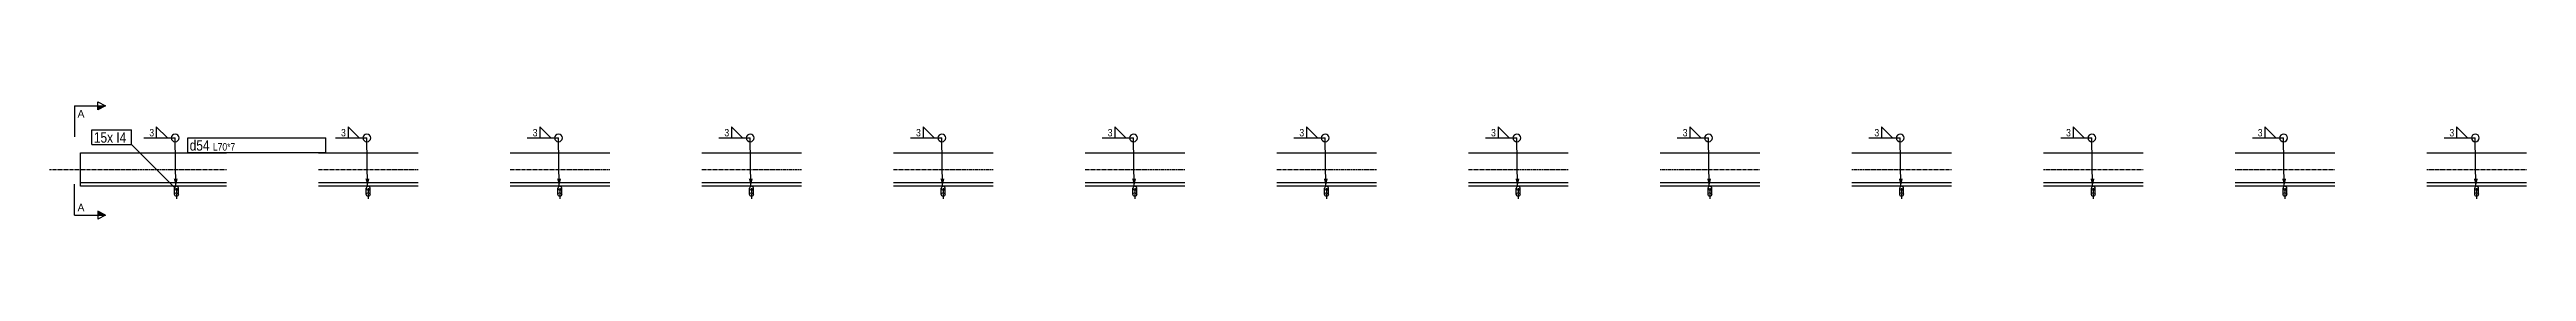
# Model space of a CAD drawing. Header units: millimetres. Extents: x 5 to 40932, y 5 to 1903.
# Drawn here: x 23430 to 28599, y 16 to 261 of the extents above; entities that cross this region are included whole.
import ezdxf

# ---------------------------------------------------------------- set-up
doc = ezdxf.new("R2010")
doc.units = ezdxf.units.MM
doc.linetypes.add('DXK_LINE_DOT2', pattern=[3.9198, 1.9599, -1.9599])
doc.linetypes.add('DXK_LINE_DOT3', pattern=[5.9187, 2.979, -0.9799, 0.9799, -0.9799])
doc.layers.add('STÅL', color=7, linetype='Continuous')
doc.layers.add('TEKST', color=7, linetype='Continuous')
doc.styles.add('Arial', font='ARIAL.TTF', dxfattribs={"height": 0.2})
doc.styles.add('Arial Narrow', font='ARIALN.TTF', dxfattribs={"height": 0.2})

msp = doc.modelspace()

# ---------------------------------------------------------------- hatches: boundary and pattern name
at = {"layer": 'TEKST', "linetype": 'Continuous'}
for color, points in [(30, [(23530.7, 244.4), (23530.7, 252.5), (23546.9, 252.5)]), (3, [(23697.4, 100.1), (23693.5, 83.7), (23689.2, 99.9)]), (3, [(24097.4, 100.1), (24093.5, 83.7), (24089.2, 99.9)]), (3, [(24497.4, 100.1), (24493.5, 83.7), (24489.2, 99.9)]), (3, [(24897.4, 100.1), (24893.5, 83.7), (24889.2, 99.9)]), (3, [(25297.4, 100.1), (25293.5, 83.7), (25289.2, 99.9)]), (3, [(25697.4, 100.1), (25693.5, 83.7), (25689.2, 99.9)]), (3, [(26097.4, 100.1), (26093.5, 83.7), (26089.2, 99.9)]), (3, [(26497.4, 100.1), (26493.5, 83.7), (26489.2, 99.9)]), (3, [(26897.4, 100.1), (26893.5, 83.7), (26889.2, 99.9)]), (3, [(27297.4, 100.1), (27293.5, 83.7), (27289.2, 99.9)]), (3, [(27697.4, 100.1), (27693.5, 83.7), (27689.2, 99.9)]), (3, [(28097.4, 100.1), (28093.5, 83.7), (28089.2, 99.9)]), (3, [(28497.4, 100.1), (28493.5, 83.7), (28489.2, 99.9)]), (30, [(23530.7, 23.7), (23530.7, 31.9), (23546.9, 23.7)])]:
    msp.add_hatch(color=color, dxfattribs=at).paths.add_polyline_path(points)

# ---------------------------------------------------------------- linework, layer by layer
at = {"layer": 'STÅL', "color": 7, "linetype": 'DXK_LINE_DOT3'}
for p, q in [((23429.9, 119.3), (23798.9, 119.3)), ((23990.9, 119.3), (24198.9, 119.3)), ((24390.9, 119.3), (24598.9, 119.3)), ((24790.9, 119.3), (24998.9, 119.3)), ((25190.9, 119.3), (25398.9, 119.3)), ((25590.9, 119.3), (25798.9, 119.3)), ((25990.9, 119.3), (26198.9, 119.3)), ((26390.9, 119.3), (26598.9, 119.3)), ((26791, 119.3), (26999, 119.3)), ((27191, 119.3), (27399, 119.3)), ((27591, 119.3), (27799, 119.3)), ((27991, 119.3), (28199, 119.3)), ((28391, 119.3), (28599, 119.3)), ((23694.9, 80.3), (23694.9, 80.3)), ((23694.9, 80.3), (23694.9, 58)), ((24094.9, 80.3), (24094.9, 80.3)), ((24094.9, 80.3), (24094.9, 58)), ((24494.9, 80.3), (24494.9, 80.3)), ((24494.9, 80.3), (24494.9, 58)), ((24894.9, 80.3), (24894.9, 80.3)), ((24894.9, 80.3), (24894.9, 58)), ((25294.9, 80.3), (25294.9, 80.3)), ((25294.9, 80.3), (25294.9, 58)), ((25694.9, 80.3), (25694.9, 80.3)), ((25694.9, 80.3), (25694.9, 58)), ((26094.9, 80.3), (26094.9, 80.3)), ((26094.9, 80.3), (26094.9, 58)), ((26494.9, 80.3), (26494.9, 80.3)), ((26494.9, 80.3), (26494.9, 58)), ((26894.9, 80.3), (26894.9, 80.3)), ((26894.9, 80.3), (26894.9, 58)), ((27295, 80.3), (27295, 80.3)), ((27295, 80.3), (27295, 58)), ((27695, 80.3), (27695, 80.3)), ((27695, 80.3), (27695, 58)), ((28095, 80.3), (28095, 80.3)), ((28095, 80.3), (28095, 58)), ((28495, 80.3), (28495, 80.3)), ((28495, 80.3), (28495, 58))]:
    msp.add_line(p, q, dxfattribs=at)
at = {"layer": 'STÅL', "color": 2, "linetype": 'Continuous'}
for p, q in [((23494.9, 84.3), (23494.9, 154.3)), ((23494.9, 154.3), (23798.9, 154.3)), ((23990.9, 154.3), (24198.9, 154.3)), ((24390.9, 154.3), (24598.9, 154.3)), ((24790.9, 154.3), (24998.9, 154.3)), ((25190.9, 154.3), (25398.9, 154.3)), ((25590.9, 154.3), (25798.9, 154.3)), ((25990.9, 154.3), (26198.9, 154.3)), ((26390.9, 154.3), (26598.9, 154.3)), ((26791, 154.3), (26999, 154.3)), ((27191, 154.3), (27399, 154.3)), ((27591, 154.3), (27799, 154.3)), ((27991, 154.3), (28199, 154.3)), ((28391, 154.3), (28599, 154.3)), ((23798.9, 91.3), (23494.9, 91.3)), ((23798.9, 84.3), (23494.9, 84.3)), ((23690.9, 66.8), (23690.9, 80.3)), ((23692.1, 64), (23690.9, 66.8)), ((23694.9, 62.8), (23692.1, 64)), ((23697.8, 64), (23694.9, 62.8)), ((23698.9, 66.8), (23697.8, 64)), ((23698.9, 66.8), (23698.9, 80.3)), ((24198.9, 91.3), (23990.9, 91.3)), ((24198.9, 84.3), (23990.9, 84.3)), ((24090.9, 66.8), (24090.9, 80.3)), ((24092.1, 64), (24090.9, 66.8)), ((24094.9, 62.8), (24092.1, 64)), ((24097.8, 64), (24094.9, 62.8)), ((24098.9, 66.8), (24097.8, 64)), ((24098.9, 66.8), (24098.9, 80.3)), ((24598.9, 91.3), (24390.9, 91.3)), ((24598.9, 84.3), (24390.9, 84.3)), ((24490.9, 66.8), (24490.9, 80.3)), ((24492.1, 64), (24490.9, 66.8)), ((24494.9, 62.8), (24492.1, 64)), ((24497.8, 64), (24494.9, 62.8)), ((24498.9, 66.8), (24497.8, 64)), ((24498.9, 66.8), (24498.9, 80.3)), ((24998.9, 91.3), (24790.9, 91.3)), ((24998.9, 84.3), (24790.9, 84.3)), ((24890.9, 66.8), (24890.9, 80.3)), ((24892.1, 64), (24890.9, 66.8)), ((24894.9, 62.8), (24892.1, 64)), ((24897.8, 64), (24894.9, 62.8)), ((24898.9, 66.8), (24897.8, 64)), ((24898.9, 66.8), (24898.9, 80.3)), ((25398.9, 91.3), (25190.9, 91.3)), ((25398.9, 84.3), (25190.9, 84.3)), ((25290.9, 66.8), (25290.9, 80.3)), ((25292.1, 64), (25290.9, 66.8)), ((25294.9, 62.8), (25292.1, 64)), ((25297.8, 64), (25294.9, 62.8)), ((25298.9, 66.8), (25297.8, 64)), ((25298.9, 66.8), (25298.9, 80.3)), ((25798.9, 91.3), (25590.9, 91.3)), ((25798.9, 84.3), (25590.9, 84.3)), ((25690.9, 66.8), (25690.9, 80.3)), ((25692.1, 64), (25690.9, 66.8)), ((25694.9, 62.8), (25692.1, 64)), ((25697.8, 64), (25694.9, 62.8)), ((25698.9, 66.8), (25697.8, 64)), ((25698.9, 66.8), (25698.9, 80.3)), ((26198.9, 91.3), (25990.9, 91.3)), ((26198.9, 84.3), (25990.9, 84.3)), ((26090.9, 66.8), (26090.9, 80.3)), ((26092.1, 64), (26090.9, 66.8)), ((26094.9, 62.8), (26092.1, 64)), ((26097.8, 64), (26094.9, 62.8)), ((26098.9, 66.8), (26097.8, 64)), ((26098.9, 66.8), (26098.9, 80.3)), ((26598.9, 91.3), (26390.9, 91.3)), ((26598.9, 84.3), (26390.9, 84.3)), ((26490.9, 66.8), (26490.9, 80.3)), ((26492.1, 64), (26490.9, 66.8)), ((26494.9, 62.8), (26492.1, 64)), ((26497.8, 64), (26494.9, 62.8)), ((26498.9, 66.8), (26497.8, 64)), ((26498.9, 66.8), (26498.9, 80.3)), ((26999, 91.3), (26791, 91.3)), ((26999, 84.3), (26791, 84.3)), ((26891, 66.8), (26891, 80.3)), ((26892.1, 64), (26891, 66.8)), ((26894.9, 62.8), (26892.1, 64)), ((26897.8, 64), (26894.9, 62.8)), ((26899, 66.8), (26897.8, 64)), ((26899, 66.8), (26899, 80.3)), ((27399, 91.3), (27191, 91.3)), ((27399, 84.3), (27191, 84.3)), ((27291, 66.8), (27291, 80.3)), ((27292.1, 64), (27291, 66.8)), ((27295, 62.8), (27292.1, 64)), ((27297.8, 64), (27295, 62.8)), ((27299, 66.8), (27297.8, 64)), ((27299, 66.8), (27299, 80.3)), ((27799, 91.3), (27591, 91.3)), ((27799, 84.3), (27591, 84.3)), ((27691, 66.8), (27691, 80.3)), ((27692.1, 64), (27691, 66.8)), ((27695, 62.8), (27692.1, 64)), ((27697.8, 64), (27695, 62.8)), ((27699, 66.8), (27697.8, 64)), ((27699, 66.8), (27699, 80.3)), ((28199, 91.3), (27991, 91.3)), ((28199, 84.3), (27991, 84.3)), ((28091, 66.8), (28091, 80.3)), ((28092.1, 64), (28091, 66.8)), ((28095, 62.8), (28092.1, 64)), ((28097.8, 64), (28095, 62.8)), ((28099, 66.8), (28097.8, 64)), ((28099, 66.8), (28099, 80.3)), ((28599, 91.3), (28391, 91.3)), ((28599, 84.3), (28391, 84.3)), ((28491, 66.8), (28491, 80.3)), ((28492.1, 64), (28491, 66.8)), ((28495, 62.8), (28492.1, 64)), ((28497.8, 64), (28495, 62.8)), ((28499, 66.8), (28497.8, 64)), ((28499, 66.8), (28499, 80.3))]:
    msp.add_line(p, q, dxfattribs=at)
at = {"layer": 'STÅL', "color": 7, "linetype": 'DXK_LINE_DOT2'}
for p, q in [((23692.1, 83.2), (23690.9, 80.3)), ((23690.9, 80.3), (23692.1, 77.5)), ((23690.9, 66.8), (23692.1, 69.6)), ((23694.9, 84.3), (23692.1, 83.2)), ((23692.1, 77.5), (23694.9, 76.3)), ((23692.1, 69.6), (23694.9, 70.8)), ((23697.8, 83.2), (23694.9, 84.3)), ((23694.9, 76.3), (23697.8, 77.5)), ((23694.9, 70.8), (23697.8, 69.6)), ((23698.9, 80.3), (23697.8, 83.2)), ((23697.8, 77.5), (23698.9, 80.3)), ((23697.8, 69.6), (23698.9, 66.8)), ((24092.1, 83.2), (24090.9, 80.3)), ((24090.9, 80.3), (24092.1, 77.5)), ((24090.9, 66.8), (24092.1, 69.6)), ((24094.9, 84.3), (24092.1, 83.2)), ((24092.1, 77.5), (24094.9, 76.3)), ((24092.1, 69.6), (24094.9, 70.8)), ((24097.8, 83.2), (24094.9, 84.3)), ((24094.9, 76.3), (24097.8, 77.5)), ((24094.9, 70.8), (24097.8, 69.6)), ((24098.9, 80.3), (24097.8, 83.2)), ((24097.8, 77.5), (24098.9, 80.3)), ((24097.8, 69.6), (24098.9, 66.8)), ((24492.1, 83.2), (24490.9, 80.3)), ((24490.9, 80.3), (24492.1, 77.5)), ((24490.9, 66.8), (24492.1, 69.6)), ((24494.9, 84.3), (24492.1, 83.2)), ((24492.1, 77.5), (24494.9, 76.3)), ((24492.1, 69.6), (24494.9, 70.8)), ((24497.8, 83.2), (24494.9, 84.3)), ((24494.9, 76.3), (24497.8, 77.5)), ((24494.9, 70.8), (24497.8, 69.6)), ((24498.9, 80.3), (24497.8, 83.2)), ((24497.8, 77.5), (24498.9, 80.3)), ((24497.8, 69.6), (24498.9, 66.8)), ((24892.1, 83.2), (24890.9, 80.3)), ((24890.9, 80.3), (24892.1, 77.5)), ((24890.9, 66.8), (24892.1, 69.6)), ((24894.9, 84.3), (24892.1, 83.2)), ((24892.1, 77.5), (24894.9, 76.3)), ((24892.1, 69.6), (24894.9, 70.8)), ((24897.8, 83.2), (24894.9, 84.3)), ((24894.9, 76.3), (24897.8, 77.5)), ((24894.9, 70.8), (24897.8, 69.6)), ((24898.9, 80.3), (24897.8, 83.2)), ((24897.8, 77.5), (24898.9, 80.3)), ((24897.8, 69.6), (24898.9, 66.8)), ((25292.1, 83.2), (25290.9, 80.3)), ((25290.9, 80.3), (25292.1, 77.5)), ((25290.9, 66.8), (25292.1, 69.6)), ((25294.9, 84.3), (25292.1, 83.2)), ((25292.1, 77.5), (25294.9, 76.3)), ((25292.1, 69.6), (25294.9, 70.8)), ((25297.8, 83.2), (25294.9, 84.3)), ((25294.9, 76.3), (25297.8, 77.5)), ((25294.9, 70.8), (25297.8, 69.6)), ((25298.9, 80.3), (25297.8, 83.2)), ((25297.8, 77.5), (25298.9, 80.3)), ((25297.8, 69.6), (25298.9, 66.8)), ((25692.1, 83.2), (25690.9, 80.3)), ((25690.9, 80.3), (25692.1, 77.5)), ((25690.9, 66.8), (25692.1, 69.6)), ((25694.9, 84.3), (25692.1, 83.2)), ((25692.1, 77.5), (25694.9, 76.3)), ((25692.1, 69.6), (25694.9, 70.8)), ((25697.8, 83.2), (25694.9, 84.3)), ((25694.9, 76.3), (25697.8, 77.5)), ((25694.9, 70.8), (25697.8, 69.6)), ((25698.9, 80.3), (25697.8, 83.2)), ((25697.8, 77.5), (25698.9, 80.3)), ((25697.8, 69.6), (25698.9, 66.8)), ((26092.1, 83.2), (26090.9, 80.3)), ((26090.9, 80.3), (26092.1, 77.5)), ((26090.9, 66.8), (26092.1, 69.6)), ((26094.9, 84.3), (26092.1, 83.2)), ((26092.1, 77.5), (26094.9, 76.3)), ((26092.1, 69.6), (26094.9, 70.8)), ((26097.8, 83.2), (26094.9, 84.3)), ((26094.9, 76.3), (26097.8, 77.5)), ((26094.9, 70.8), (26097.8, 69.6)), ((26098.9, 80.3), (26097.8, 83.2)), ((26097.8, 77.5), (26098.9, 80.3)), ((26097.8, 69.6), (26098.9, 66.8)), ((26492.1, 83.2), (26490.9, 80.3)), ((26490.9, 80.3), (26492.1, 77.5)), ((26490.9, 66.8), (26492.1, 69.6)), ((26494.9, 84.3), (26492.1, 83.2)), ((26492.1, 77.5), (26494.9, 76.3)), ((26492.1, 69.6), (26494.9, 70.8)), ((26497.8, 83.2), (26494.9, 84.3)), ((26494.9, 76.3), (26497.8, 77.5)), ((26494.9, 70.8), (26497.8, 69.6)), ((26498.9, 80.3), (26497.8, 83.2)), ((26497.8, 77.5), (26498.9, 80.3)), ((26497.8, 69.6), (26498.9, 66.8)), ((26892.1, 83.2), (26891, 80.3)), ((26891, 80.3), (26892.1, 77.5)), ((26891, 66.8), (26892.1, 69.6)), ((26894.9, 84.3), (26892.1, 83.2)), ((26892.1, 77.5), (26894.9, 76.3)), ((26892.1, 69.6), (26894.9, 70.8)), ((26897.8, 83.2), (26894.9, 84.3)), ((26894.9, 76.3), (26897.8, 77.5)), ((26894.9, 70.8), (26897.8, 69.6)), ((26899, 80.3), (26897.8, 83.2)), ((26897.8, 77.5), (26899, 80.3)), ((26897.8, 69.6), (26899, 66.8)), ((27292.1, 83.2), (27291, 80.3)), ((27291, 80.3), (27292.1, 77.5)), ((27291, 66.8), (27292.1, 69.6)), ((27295, 84.3), (27292.1, 83.2)), ((27292.1, 77.5), (27295, 76.3)), ((27292.1, 69.6), (27295, 70.8)), ((27297.8, 83.2), (27295, 84.3)), ((27295, 76.3), (27297.8, 77.5)), ((27295, 70.8), (27297.8, 69.6)), ((27299, 80.3), (27297.8, 83.2)), ((27297.8, 77.5), (27299, 80.3)), ((27297.8, 69.6), (27299, 66.8)), ((27692.1, 83.2), (27691, 80.3)), ((27691, 80.3), (27692.1, 77.5)), ((27691, 66.8), (27692.1, 69.6)), ((27695, 84.3), (27692.1, 83.2)), ((27692.1, 77.5), (27695, 76.3)), ((27692.1, 69.6), (27695, 70.8)), ((27697.8, 83.2), (27695, 84.3)), ((27695, 76.3), (27697.8, 77.5)), ((27695, 70.8), (27697.8, 69.6)), ((27699, 80.3), (27697.8, 83.2)), ((27697.8, 77.5), (27699, 80.3)), ((27697.8, 69.6), (27699, 66.8)), ((28092.1, 83.2), (28091, 80.3)), ((28091, 80.3), (28092.1, 77.5)), ((28091, 66.8), (28092.1, 69.6)), ((28095, 84.3), (28092.1, 83.2)), ((28092.1, 77.5), (28095, 76.3)), ((28092.1, 69.6), (28095, 70.8)), ((28097.8, 83.2), (28095, 84.3)), ((28095, 76.3), (28097.8, 77.5)), ((28095, 70.8), (28097.8, 69.6)), ((28099, 80.3), (28097.8, 83.2)), ((28097.8, 77.5), (28099, 80.3)), ((28097.8, 69.6), (28099, 66.8)), ((28492.1, 83.2), (28491, 80.3)), ((28491, 80.3), (28492.1, 77.5)), ((28491, 66.8), (28492.1, 69.6)), ((28495, 84.3), (28492.1, 83.2)), ((28492.1, 77.5), (28495, 76.3)), ((28492.1, 69.6), (28495, 70.8)), ((28497.8, 83.2), (28495, 84.3)), ((28495, 76.3), (28497.8, 77.5)), ((28495, 70.8), (28497.8, 69.6)), ((28499, 80.3), (28497.8, 83.2)), ((28497.8, 77.5), (28499, 80.3)), ((28497.8, 69.6), (28499, 66.8))]:
    msp.add_line(p, q, dxfattribs=at)
at = {"layer": 'STÅL', "color": 2, "linetype": 'Continuous'}
for centre, start, end in [((23694.9, 80.3), 0, 180), ((23694.9, 80.3), 180, 0), ((24094.9, 80.3), 0, 180), ((24094.9, 80.3), 180, 0), ((24494.9, 80.3), 0, 180), ((24494.9, 80.3), 180, 0), ((24894.9, 80.3), 0, 180), ((24894.9, 80.3), 180, 0), ((25294.9, 80.3), 0, 180), ((25294.9, 80.3), 180, 0), ((25694.9, 80.3), 0, 180), ((25694.9, 80.3), 180, 0), ((26094.9, 80.3), 0, 180), ((26094.9, 80.3), 180, 0), ((26494.9, 80.3), 0, 180), ((26494.9, 80.3), 180, 0), ((26894.9, 80.3), 0, 180), ((26894.9, 80.3), 180, 0), ((27295, 80.3), 0, 180), ((27295, 80.3), 180, 0), ((27695, 80.3), 0, 180), ((27695, 80.3), 180, 0), ((28095, 80.3), 0, 180), ((28095, 80.3), 180, 0), ((28495, 80.3), 0, 180), ((28495, 80.3), 180, 0)]:
    msp.add_arc(centre, 4, start, end, dxfattribs=at)
at = {"layer": 'TEKST', "color": 30, "linetype": 'Continuous'}
for p, q in [((23530.7, 244.4), (23530.7, 260.6)), ((23530.7, 260.6), (23546.9, 252.5)), ((23546.9, 252.5), (23530.7, 244.4)), ((23546.9, 23.7), (23530.7, 31.9)), ((23530.7, 31.9), (23530.7, 15.6)), ((23546.9, 23.7), (23530.7, 15.6))]:
    msp.add_line(p, q, dxfattribs=at)
at = {"layer": 'TEKST', "color": 3, "linetype": 'Continuous'}
for p, q in [((23693.5, 83.7), (23692.1, 185.4)), ((24093.5, 83.7), (24092.1, 185.4)), ((24493.5, 83.7), (24492.1, 185.4)), ((24893.5, 83.7), (24892.1, 185.4)), ((25293.5, 83.7), (25292.1, 185.4)), ((25693.5, 83.7), (25692.1, 185.4)), ((26093.5, 83.7), (26092.1, 185.4)), ((26493.5, 83.7), (26492.1, 185.4)), ((26893.5, 83.7), (26892.1, 185.4)), ((27293.5, 83.7), (27292.1, 185.4)), ((27693.5, 83.7), (27692.1, 185.4)), ((28093.5, 83.7), (28092.1, 185.4)), ((28493.5, 83.7), (28492.1, 185.4))]:
    msp.add_line(p, q, dxfattribs=at)
for centre, start, end in [((23692.1, 185.4), 90, 270), ((24092.1, 185.4), 90, 270), ((24092.1, 185.4), 270, 90), ((24492.1, 185.4), 90, 270), ((24492.1, 185.4), 270, 90), ((24892.1, 185.4), 90, 270), ((24892.1, 185.4), 270, 90), ((25292.1, 185.4), 90, 270), ((25292.1, 185.4), 270, 90), ((25692.1, 185.4), 90, 270), ((25692.1, 185.4), 270, 90), ((26092.1, 185.4), 90, 270), ((26092.1, 185.4), 270, 90), ((26492.1, 185.4), 90, 270), ((26492.1, 185.4), 270, 90), ((26892.1, 185.4), 90, 270), ((26892.1, 185.4), 270, 90), ((27292.1, 185.4), 90, 270), ((27292.1, 185.4), 270, 90), ((27692.1, 185.4), 90, 270), ((27692.1, 185.4), 270, 90), ((28092.1, 185.4), 90, 270), ((28092.1, 185.4), 270, 90), ((28492.1, 185.4), 90, 270), ((28492.1, 185.4), 270, 90)]:
    msp.add_arc(centre, 8.12, start, end, dxfattribs=at)

# ---------------------------------------------------------------- wipeouts: each hides what was drawn before it
at = {"color": 0, "linetype": 'Continuous'}
for points in [[(23502.9, 228.1), (23502.9, 244.4), (23488.4, 244.4), (23488.4, 228.1)], [(23502.9, 31.9), (23502.9, 48.1), (23488.4, 48.1), (23488.4, 31.9)]]:
    msp.add_wipeout(points, dxfattribs=at).dxf.layer = 'TEKST'
at = {"color": 0}
for points in [[(24049.5, 187.3), (24049.5, 206.2), (24037, 206.2), (24037, 187.3)], [(24449.5, 187.3), (24449.5, 206.2), (24437, 206.2), (24437, 187.3)], [(24849.5, 187.3), (24849.5, 206.2), (24837, 206.2), (24837, 187.3)], [(25249.5, 187.3), (25249.5, 206.2), (25237, 206.2), (25237, 187.3)], [(25649.5, 187.3), (25649.5, 206.2), (25637, 206.2), (25637, 187.3)], [(26049.5, 187.3), (26049.5, 206.2), (26037, 206.2), (26037, 187.3)], [(26449.5, 187.3), (26449.5, 206.2), (26437, 206.2), (26437, 187.3)], [(26849.5, 187.3), (26849.5, 206.2), (26837, 206.2), (26837, 187.3)], [(27249.5, 187.3), (27249.5, 206.2), (27237, 206.2), (27237, 187.3)], [(27649.5, 187.3), (27649.5, 206.2), (27637, 206.2), (27637, 187.3)], [(28049.5, 187.3), (28049.5, 206.2), (28037, 206.2), (28037, 187.3)], [(28449.5, 187.3), (28449.5, 206.2), (28437, 206.2), (28437, 187.3)]]:
    msp.add_wipeout(points, dxfattribs=at).dxf.layer = 'TEKST'

# ---------------------------------------------------------------- next in the draw order: linework, layer by layer
at = {"layer": 'TEKST', "color": 7, "linetype": 'Continuous'}
for p, q in [((23481.9, 252.5), (23481.9, 187.5)), ((23481.9, 252.5), (23546.9, 252.5)), ((23481.9, 23.7), (23481.9, 88.7)), ((23481.9, 23.7), (23546.9, 23.7))]:
    msp.add_line(p, q, dxfattribs=at)
at = {"layer": 'TEKST', "color": 3, "linetype": 'Continuous'}
for p, q in [((24076.1, 185.4), (24052.8, 208.6)), ((24052.8, 208.6), (24052.8, 185.4)), ((24476.1, 185.4), (24452.8, 208.6)), ((24452.8, 208.6), (24452.8, 185.4)), ((24876.1, 185.4), (24852.8, 208.6)), ((24852.8, 208.6), (24852.8, 185.4)), ((25276.1, 185.4), (25252.9, 208.6)), ((25252.9, 208.6), (25252.9, 185.4)), ((25676.1, 185.4), (25652.9, 208.6)), ((25652.9, 208.6), (25652.9, 185.4)), ((26076.1, 185.4), (26052.9, 208.6)), ((26052.9, 208.6), (26052.9, 185.4)), ((26476.1, 185.4), (26452.9, 208.6)), ((26452.9, 208.6), (26452.9, 185.4)), ((26876.1, 185.4), (26852.9, 208.6)), ((26852.9, 208.6), (26852.9, 185.4)), ((27276.1, 185.4), (27252.9, 208.6)), ((27252.9, 208.6), (27252.9, 185.4)), ((27676.1, 185.4), (27652.9, 208.6)), ((27652.9, 208.6), (27652.9, 185.4)), ((28076.1, 185.4), (28052.9, 208.6)), ((28052.9, 208.6), (28052.9, 185.4)), ((28476.1, 185.4), (28452.9, 208.6)), ((28452.9, 208.6), (28452.9, 185.4)), ((24052.8, 185.4), (24076.1, 185.4)), ((24426.9, 185.4), (24492.1, 185.4)), ((24452.8, 185.4), (24476.1, 185.4)), ((24826.9, 185.4), (24892.1, 185.4)), ((24852.8, 185.4), (24876.1, 185.4)), ((25226.9, 185.4), (25292.1, 185.4)), ((25252.9, 185.4), (25276.1, 185.4)), ((25626.9, 185.4), (25692.1, 185.4)), ((25652.9, 185.4), (25676.1, 185.4)), ((26026.9, 185.4), (26092.1, 185.4)), ((26052.9, 185.4), (26076.1, 185.4)), ((26426.9, 185.4), (26492.1, 185.4)), ((26452.9, 185.4), (26476.1, 185.4)), ((26826.9, 185.4), (26892.1, 185.4)), ((26852.9, 185.4), (26876.1, 185.4)), ((27226.9, 185.4), (27292.1, 185.4)), ((27252.9, 185.4), (27276.1, 185.4)), ((27626.9, 185.4), (27692.1, 185.4)), ((27652.9, 185.4), (27676.1, 185.4)), ((28026.9, 185.4), (28092.1, 185.4)), ((28052.9, 185.4), (28076.1, 185.4)), ((28426.9, 185.4), (28492.1, 185.4)), ((28452.9, 185.4), (28476.1, 185.4))]:
    msp.add_line(p, q, dxfattribs=at)

# ---------------------------------------------------------------- next in the draw order: texts
at = {"layer": 'TEKST', "color": 3, "linetype": 'Continuous', "style": 'Arial'}
for p in [(23488.4, 228.1), (23488.4, 31.9)]:
    msp.add_text('A', height=15.5, dxfattribs=at).set_placement(p)
at = {"layer": 'TEKST', "color": 3, "style": 'Arial Narrow'}
for p in [(24038.3, 188.6), (24438.3, 188.6), (24838.3, 188.6), (25238.3, 188.6), (25638.3, 188.6), (26038.3, 188.6), (26438.3, 188.6), (26838.3, 188.6), (27238.3, 188.6), (27638.3, 188.6), (28038.3, 188.6), (28438.3, 188.6)]:
    msp.add_text('3', height=15.5, dxfattribs=at).set_placement(p)

# ---------------------------------------------------------------- next in the draw order: wipeouts: each hides what was drawn before it
at = {"color": 0}
for points in [[(23562.6, 175.5), (23562.6, 198.2), (23522.4, 198.2), (23522.4, 175.5)], [(23764, 158.9), (23764, 181.6), (23722.4, 181.6), (23722.4, 158.9)]]:
    msp.add_wipeout(points, dxfattribs=at).dxf.layer = 'TEKST'

# ---------------------------------------------------------------- next in the draw order: wipeouts: each hides what was drawn before it
for points in [[(23562.6, 175.5), (23562.6, 198.2), (23522.4, 198.2), (23522.4, 175.5)], [(23764, 158.9), (23764, 181.6), (23722.4, 181.6), (23722.4, 158.9)]]:
    msp.add_wipeout(points, dxfattribs=at).dxf.layer = 'TEKST'

# ---------------------------------------------------------------- next in the draw order: linework, layer by layer
at = {"layer": 'TEKST', "color": 7, "linetype": 'Continuous'}
for p, q in [((23518.5, 171.6), (23518.5, 202.1)), ((23718.5, 155), (23718.5, 185.5))]:
    msp.add_line(p, q, dxfattribs=at)
at = {"layer": 'TEKST', "color": 3, "linetype": 'Continuous'}
msp.add_arc((23692.1, 185.4), 8.12, 270, 90, dxfattribs=at)

# ---------------------------------------------------------------- next in the draw order: wipeouts: each hides what was drawn before it
at = {"color": 0}
for points in [[(23590.2, 175.5), (23590.2, 198.2), (23569.4, 198.2), (23569.4, 175.5)], [(24002.9, 158.9), (24002.9, 175.1), (23770.9, 175.1), (23770.9, 158.9)]]:
    msp.add_wipeout(points, dxfattribs=at).dxf.layer = 'TEKST'

# ---------------------------------------------------------------- next in the draw order: wipeouts: each hides what was drawn before it
for points in [[(23590.2, 175.5), (23590.2, 198.2), (23569.4, 198.2), (23569.4, 175.5)], [(24002.9, 158.9), (24002.9, 175.1), (23770.9, 175.1), (23770.9, 158.9)]]:
    msp.add_wipeout(points, dxfattribs=at).dxf.layer = 'TEKST'

# ---------------------------------------------------------------- next in the draw order: linework, layer by layer
at = {"layer": 'TEKST', "color": 7, "linetype": 'Continuous'}
for p, q in [((23518.5, 202.1), (23600.9, 202.1)), ((23518.5, 171.6), (23600.9, 171.6)), ((23600.9, 171.6), (23600.9, 202.1)), ((23692.9, 79.7), (23600.9, 171.6)), ((23718.5, 185.5), (24006.8, 185.5)), ((24006.8, 155), (24006.8, 185.5)), ((23718.5, 155), (24006.8, 155))]:
    msp.add_line(p, q, dxfattribs=at)
at = {"layer": 'TEKST', "color": 3, "linetype": 'Continuous'}
msp.add_line((24026.9, 185.4), (24092.1, 185.4), dxfattribs=at)

# ---------------------------------------------------------------- next in the draw order: texts
at = {"layer": 'TEKST', "color": 3, "style": 'Arial Narrow'}
for s, height, p in [('15x', 21.71, (23522.4, 175.5)), ('I4', 21.71, (23569.4, 175.5)), ('d54', 21.71, (23722.4, 158.9)), ('L70*7', 15.51, (23770.9, 158.9))]:
    msp.add_text(s, height=height, dxfattribs=at).set_placement(p)

# ---------------------------------------------------------------- next in the draw order: wipeouts: each hides what was drawn before it
at = {"color": 0}
msp.add_wipeout([(23649.5, 187.3), (23649.5, 206.2), (23637, 206.2), (23637, 187.3)], dxfattribs=at).dxf.layer = 'TEKST'

# ---------------------------------------------------------------- next in the draw order: linework, layer by layer
at = {"layer": 'TEKST', "color": 3, "linetype": 'Continuous'}
for p, q in [((23676.1, 185.4), (23652.8, 208.6)), ((23652.8, 208.6), (23652.8, 185.4)), ((23626.9, 185.4), (23692.1, 185.4)), ((23652.8, 185.4), (23676.1, 185.4))]:
    msp.add_line(p, q, dxfattribs=at)

# ---------------------------------------------------------------- next in the draw order: texts
at = {"layer": 'TEKST', "color": 3, "style": 'Arial Narrow'}
msp.add_text('3', height=15.5, dxfattribs=at).set_placement((23638.3, 188.6))

doc.saveas('drawing.dxf')
